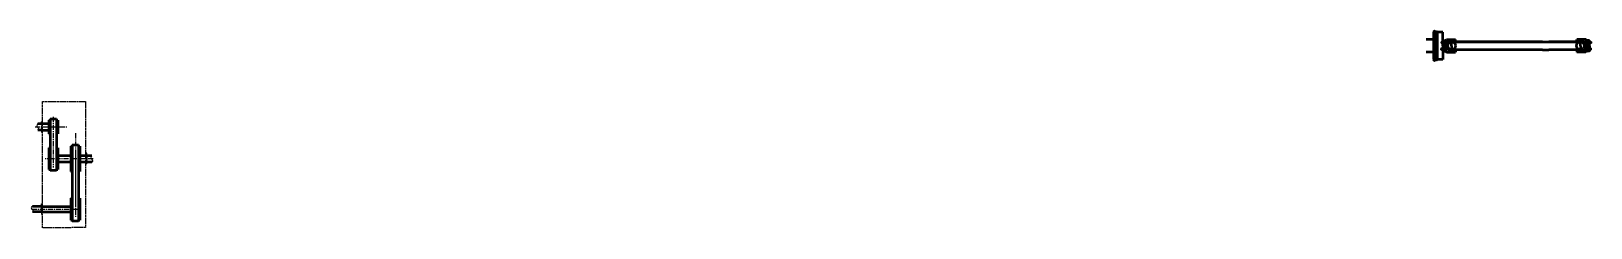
# Model space of a CAD drawing. Header units: millimetres. Extents: x 1201 to 14689, y -21074 to 18809.
# Drawn here: x 1201 to 10907, y -9733 to -8512 of the extents above; entities that cross this region are included whole.
import ezdxf

# ---------------------------------------------------------------- set-up
doc = ezdxf.new("R2010")
doc.units = ezdxf.units.MM
doc.linetypes.add('ACAD_ISO02W100', pattern=[15, 12, -3])
doc.linetypes.add('CENTER', pattern=[50.8, 31.75, -6.35, 6.35, -6.35])
for name, color, linetype, lineweight in [('中心线层', 1, 'CENTER', 25), ('剖面线层', 3, 'Continuous', 25), ('粗实线层', 250, 'Continuous', 50), ('虚线层', 4, 'ACAD_ISO02W100', 25)]:
    doc.layers.add(name, color=color, linetype=linetype, lineweight=lineweight)

msp = doc.modelspace()

# ---------------------------------------------------------------- linework, layer by layer
at = {"layer": '中心线层'}
for p, q in [((1225.5, -9106.1), (1427.4, -9106.1)), ((1337.9, -9042.9), (1337.9, -9359.2)), ((1476.5, -9145.8), (1476.5, -9581.7)), ((1586.5, -9303.8), (1287.8, -9303.8)), ((1476.5, -9265.4), (1476.5, -9671.4)), ((1203.3, -9617), (1506.5, -9617))]:
    msp.add_line(p, q, dxfattribs=at)
at = {"layer": '剖面线层'}
for points in [[(1243, -9086.1), (1236.1, -9098.8), (1245.9, -9116.1), (1243, -9126.1)], [(1578.7, -9286), (1571.8, -9295.7), (1582.8, -9314.8), (1578.7, -9325.2)], [(1209.6, -9601), (1200.9, -9609.4), (1213.2, -9625.2), (1209.6, -9633)]]:
    msp.add_spline(points, degree=3, dxfattribs=at)
at = {"layer": '粗实线层'}
for p, q in [((9928.3, -8518.1), (9928.3, -8687)), ((9945.8, -8518.1), (9940, -8518.1)), ((9940, -8518.1), (9940, -8687)), ((9945.8, -8518.1), (9945.8, -8687)), ((9986.8, -8518.1), (9951.7, -8518.1)), ((9951.7, -8518.1), (9951.7, -8687)), ((9986.8, -8602.5), (9986.8, -8518.1)), ((9928.3, -8563.1), (9883.3, -8563.1)), ((9982.3, -8577.8), (9977.8, -8577.8)), ((9977.8, -8577.8), (9977.8, -8586.8)), ((9977.8, -8586.8), (9982.3, -8586.8)), ((9977.8, -8627.3), (9977.8, -8618.3)), ((9977.8, -8618.3), (9982.3, -8618.3)), ((9982.3, -8627.3), (9977.8, -8627.3)), ((9986.8, -8573.3), (9982.3, -8573.3)), ((9982.3, -8573.3), (9982.3, -8577.8)), ((9982.3, -8577.8), (9982.3, -8586.8)), ((9982.3, -8586.8), (9982.3, -8591.3)), ((9982.3, -8591.3), (9986.8, -8591.3)), ((9982.3, -8618.3), (9982.3, -8613.8)), ((9982.3, -8613.8), (9986.8, -8613.8)), ((9982.3, -8618.3), (9982.3, -8627.3)), ((9982.3, -8631.8), (9982.3, -8627.3)), ((9986.8, -8631.8), (9982.3, -8631.8)), ((9986.8, -8602.5), (9986.8, -8568.8)), ((9986.8, -8568.8), (10003, -8568.8)), ((9986.8, -8602.5), (9986.8, -8636.3)), ((9986.8, -8602.5), (9986.8, -8687)), ((9986.8, -8636.3), (9994.9, -8636.3)), ((9994.9, -8636.3), (9994.9, -8568.8)), ((9994.9, -8636.3), (10003, -8636.3)), ((10003, -8568.8), (10008.8, -8562.9)), ((10003, -8636.3), (10003, -8568.8)), ((10003, -8573.3), (10007.5, -8573.3)), ((10007.5, -8591.3), (10003, -8591.3)), ((10007.5, -8613.8), (10003, -8613.8)), ((10003, -8631.8), (10007.5, -8631.8)), ((10003, -8636.3), (10008.8, -8642.1)), ((10007.5, -8573.3), (10007.5, -8577.8)), ((10007.5, -8577.8), (10012, -8577.8)), ((10007.5, -8577.8), (10007.5, -8586.8)), ((10012, -8586.8), (10007.5, -8586.8)), ((10007.5, -8586.8), (10007.5, -8591.3)), ((10007.5, -8618.3), (10007.5, -8613.8)), ((10012, -8618.3), (10007.5, -8618.3)), ((10007.5, -8618.3), (10007.5, -8627.3)), ((10007.5, -8631.8), (10007.5, -8627.3)), ((10007.5, -8627.3), (10012, -8627.3)), ((10008.8, -8562.9), (10065.5, -8562.9)), ((10012, -8577.8), (10012, -8586.8)), ((10012, -8627.3), (10012, -8618.3)), ((10016.9, -8574.6), (10014.7, -8576.8)), ((10014.7, -8628.2), (10014.7, -8576.8)), ((10014.7, -8602.5), (10016.9, -8602.5)), ((10016.9, -8630.4), (10014.7, -8628.2)), ((10065.5, -8574.6), (10016.9, -8574.6)), ((10065.5, -8630.4), (10016.9, -8630.4)), ((10605.9, -8626.7), (10040.1, -8626.7)), ((10041, -8602.4), (10041, -8569.8)), ((10605.9, -8578.1), (10041, -8578.1)), ((10041, -8578.1), (10842, -8578.1)), ((10041, -8602.4), (10041, -8634.1)), ((10065.5, -8574.6), (10065.5, -8562.9)), ((10065.5, -8630.4), (10065.5, -8642.1)), ((10605.9, -8578.1), (10645.7, -8578.1)), ((10605.9, -8626.7), (10645.7, -8626.7)), ((10842, -8578.1), (10645.7, -8578.1)), ((10842, -8626.7), (10645.7, -8626.7)), ((10876.1, -8562.8), (10819.3, -8562.8)), ((10819.3, -8574.5), (10819.3, -8562.8)), ((10819.3, -8574.5), (10868, -8574.5)), ((10819.3, -8630.3), (10819.3, -8642)), ((10819.3, -8630.3), (10868, -8630.3)), ((10842, -8602.4), (10842, -8570)), ((10842, -8602.4), (10842, -8634)), ((10868, -8574.5), (10870.1, -8576.7)), ((10868, -8630.3), (10870.1, -8628.2)), ((10870.1, -8576.7), (10870.1, -8628.2)), ((10877.3, -8577.7), (10872.8, -8577.7)), ((10872.8, -8577.7), (10872.8, -8586.7)), ((10872.8, -8586.7), (10877.3, -8586.7)), ((10872.8, -8627.2), (10872.8, -8618.2)), ((10872.8, -8618.2), (10877.3, -8618.2)), ((10877.3, -8627.2), (10872.8, -8627.2)), ((10881.8, -8636.2), (10876, -8642)), ((10881.8, -8568.7), (10876.1, -8562.8)), ((10881.8, -8573.2), (10877.3, -8573.2)), ((10877.3, -8573.2), (10877.3, -8577.7)), ((10877.3, -8577.7), (10877.3, -8586.7)), ((10877.3, -8586.7), (10877.3, -8591.2)), ((10877.3, -8591.2), (10881.8, -8591.2)), ((10877.3, -8618.2), (10877.3, -8613.7)), ((10877.3, -8613.7), (10881.8, -8613.7)), ((10877.3, -8618.2), (10877.3, -8627.2)), ((10877.3, -8631.7), (10877.3, -8627.2)), ((10881.8, -8631.7), (10877.3, -8631.7)), ((10889.9, -8568.7), (10881.8, -8568.7)), ((10881.8, -8568.7), (10881.8, -8636.2)), ((10881.8, -8568.7), (10881.8, -8573.2)), ((10898, -8636.2), (10881.8, -8636.2)), ((10898, -8568.7), (10889.9, -8568.7)), ((10889.9, -8568.7), (10889.9, -8636.2)), ((10898, -8602.4), (10898, -8568.7)), ((10898, -8573.2), (10902.5, -8573.2)), ((10902.5, -8591.2), (10898, -8591.2)), ((10898, -8602.4), (10898, -8636.2)), ((10902.5, -8613.7), (10898, -8613.7)), ((10898, -8631.7), (10902.5, -8631.7)), ((10902.5, -8573.2), (10902.5, -8577.7)), ((10902.5, -8577.7), (10907, -8577.7)), ((10902.5, -8577.7), (10902.5, -8586.7)), ((10907, -8586.7), (10902.5, -8586.7)), ((10902.5, -8586.7), (10902.5, -8591.2)), ((10902.5, -8618.2), (10902.5, -8613.7)), ((10907, -8618.2), (10902.5, -8618.2)), ((10902.5, -8618.2), (10902.5, -8627.2)), ((10902.5, -8631.7), (10902.5, -8627.2)), ((10902.5, -8627.2), (10907, -8627.2)), ((10907, -8577.7), (10907, -8586.7)), ((10907, -8627.2), (10907, -8618.2)), ((9928.3, -8642), (9883.3, -8642)), ((9945.8, -8687), (9940, -8687)), ((9986.8, -8687), (9951.7, -8687)), ((10008.8, -8642.1), (10065.5, -8642.1)), ((10876, -8642), (10819.3, -8642)), ((1243, -9086.1), (1264.6, -9086.1)), ((1264.6, -9086.1), (1310, -9086.1)), ((1310, -9063.7), (1318.3, -9063.7)), ((1310, -9063.7), (1310, -9148.4)), ((1318.3, -9057), (1318.3, -9375.7)), ((1318.3, -9057), (1357.5, -9057)), ((1357.5, -9057), (1357.5, -9375.7)), ((1357.5, -9063.7), (1365.8, -9063.7)), ((1365.8, -9063.7), (1365.8, -9148.4)), ((1264.6, -9126.1), (1243, -9126.1)), ((1264.6, -9126.1), (1310, -9126.1)), ((1310, -9148.4), (1318.3, -9148.4)), ((1357.5, -9148.4), (1365.8, -9148.4)), ((1456.9, -9217.6), (1456.9, -9690.1)), ((1456.9, -9217.6), (1496.1, -9217.6)), ((1496.1, -9217.6), (1496.1, -9690.1)), ((1310, -9236.5), (1318.3, -9236.5)), ((1310, -9236.5), (1310, -9371)), ((1357.5, -9236.5), (1365.8, -9236.5)), ((1365.8, -9236.5), (1365.8, -9371)), ((1448.6, -9286), (1365.8, -9286)), ((1448.6, -9225.3), (1448.6, -9382.2)), ((1448.6, -9225.3), (1456.9, -9225.3)), ((1496.1, -9225.3), (1504.3, -9225.3)), ((1504.3, -9225.3), (1504.3, -9382.2)), ((1578.7, -9286), (1504.3, -9286)), ((1310, -9371), (1318.3, -9371)), ((1318.3, -9375.7), (1357.5, -9375.7)), ((1357.5, -9371), (1365.8, -9371)), ((1448.6, -9325.1), (1365.8, -9325.1)), ((1448.6, -9382.2), (1456.9, -9382.2)), ((1496.1, -9382.2), (1504.3, -9382.2)), ((1547.1, -9325.2), (1504.3, -9325.1)), ((1578.7, -9325.2), (1547.1, -9325.2)), ((1264.6, -9601), (1209.6, -9601)), ((1264.6, -9601), (1448.6, -9601)), ((1448.6, -9548.1), (1456.9, -9548.1)), ((1448.6, -9548.1), (1448.6, -9685.9)), ((1496.1, -9548.1), (1504.3, -9548.1)), ((1504.3, -9548.1), (1504.3, -9685.9)), ((1264.6, -9633), (1209.6, -9633)), ((1264.6, -9633), (1448.6, -9633)), ((1448.6, -9685.9), (1456.9, -9685.9)), ((1456.9, -9690.1), (1496.1, -9690.1)), ((1496.1, -9685.9), (1504.3, -9685.9))]:
    msp.add_line(p, q, dxfattribs=at)
for centre in [(10041, -8602.4), (10842, -8602.4)]:
    msp.add_circle(centre, 24.3, dxfattribs=at)
for centre, radius, start, end in [((9934.1, -8518.1), 5.85, 0, 180), ((9948.7, -8518.1), 2.93, 0, 180), ((9934.1, -8687), 5.85, 180, 0), ((9948.7, -8687), 2.93, 180, 0)]:
    msp.add_arc(centre, radius, start, end, dxfattribs=at)
at = {"layer": '虚线层'}
for p, q in [((1264.6, -9086.1), (1264.6, -9073)), ((1264.6, -9073), (1271.9, -9073)), ((1264.6, -9086.1), (1264.6, -9126.1)), ((1264.6, -9126.1), (1264.6, -9139.1)), ((1264.6, -9139.1), (1271.9, -9139.1)), ((1547.1, -9268.9), (1539.8, -9268.9)), ((1547.1, -9282), (1547.1, -9268.9)), ((1547.1, -9322), (1547.1, -9282)), ((1547.1, -9286), (1547.1, -9321.5)), ((1547.1, -9335.1), (1539.8, -9335.1)), ((1547.1, -9322), (1547.1, -9335.1)), ((1264.6, -9597), (1264.6, -9583.9)), ((1264.6, -9583.9), (1271.9, -9583.9)), ((1264.6, -9597), (1264.6, -9637)), ((1264.6, -9633), (1264.6, -9597.5)), ((1264.6, -9637), (1264.6, -9650.1)), ((1264.6, -9650.1), (1271.9, -9650.1))]:
    msp.add_line(p, q, dxfattribs=at)
msp.add_lwpolyline([(1271.9, -8949), (1539.8, -8948.4), (1539.8, -9731.8), (1271.9, -9732.5)], close=True, dxfattribs=at)

doc.saveas('drawing.dxf')
